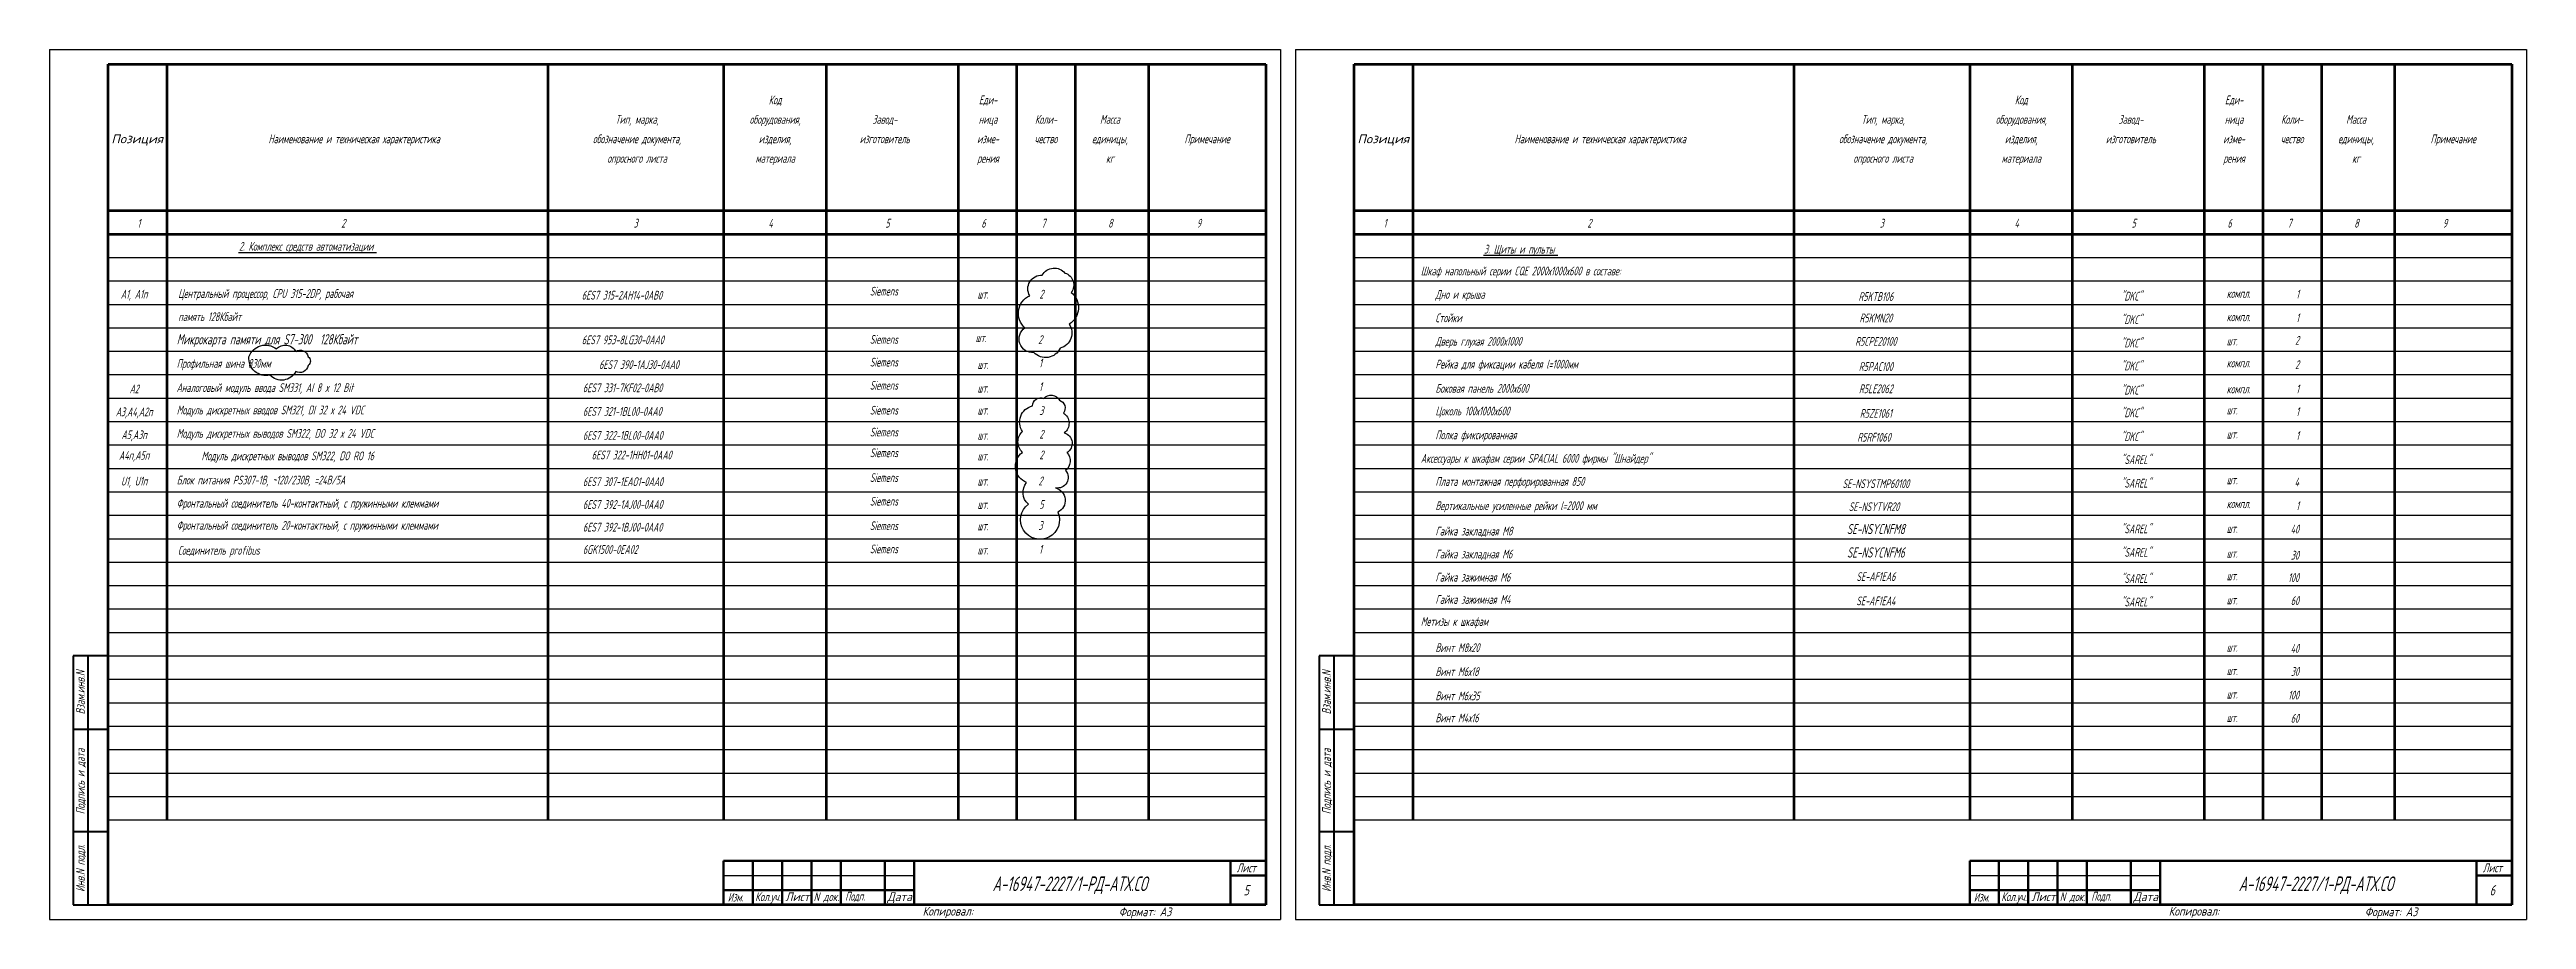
# Model space of a CAD drawing. Header units: millimetres. Extents: x -338 to 6826, y -8218 to 3153.
# Drawn here: x 3764 to 4609, y 2462 to 2759 of the extents above; entities that cross this region are included whole.
import ezdxf
from ezdxf.enums import TextEntityAlignment as Align

# ---------------------------------------------------------------- set-up
doc = ezdxf.new("R2010")
doc.units = ezdxf.units.MM
doc.layers.get('Defpoints').update_dxf_attribs({"color": 251})
for name, color, linetype, lineweight in [('Обводка', 6, 'Continuous', 25), ('Рамка тонкая', 5, 'Continuous', 25), ('Текст_КИП', 2, 'Continuous', 25)]:
    doc.layers.add(name, color=color, linetype=linetype, lineweight=lineweight)
doc.layers.add('Текст.', color=51, linetype='Continuous')
doc.styles.add('eskd.shx', font='eskd.shx', dxfattribs={"width": 0.8})
doc.styles.add('Simplex', font='simplex.shx', dxfattribs={"width": 0.7, "oblique": 15})

msp = doc.modelspace()

# ---------------------------------------------------------------- texts
at = {"color": 2, "style": 'Simplex', "oblique": 15, "width": 0.7}
for s, p in [('Взам.инв.N', (3775.78, 2539.48)), ('Взам.инв.N', (4201, 2539.48)), ('Подпись и дата', (3775.78, 2509.12)), ('Подпись и дата', (4201, 2509.12)), ('Инв.N подл.', (3775.78, 2479.48)), ('Инв.N подл.', (4201, 2479.48))]:
    msp.add_text(s, height=3, rotation=90, dxfattribs=at).set_placement(p, align=Align.CENTER)
at = {"layer": 'Текст.', "style": 'Simplex', "oblique": 15, "width": 0.6}
msp.add_text('6ES7 390-1AJ30-0AA0', height=3, dxfattribs=at).set_placement((3978.51, 2649.91), align=Align.RIGHT)
at = {"layer": 'Текст_КИП', "style": 'Simplex', "oblique": 15, "width": 0.6}
for s, p in [('Код', (4011.37, 2740.28)), ('Еди-', (4083.99, 2740.28)), ('Код', (4436.59, 2740.28)), ('Еди-', (4509.2, 2740.28)), ('Тип, марка,', (3964.24, 2733.63)), ('оборудования,', (4011.37, 2733.63)), ('Завод-', (4048.77, 2733.63)), ('ница', (4083.99, 2733.63)), ('Коли-', (4103.77, 2733.63)), ('Масса', (4125.6, 2733.63)), ('Тип, марка,', (4389.46, 2733.63)), ('оборудования,', (4436.59, 2733.63)), ('Завод-', (4473.99, 2733.63)), ('ница', (4509.2, 2733.63)), ('Коли-', (4528.99, 2733.63)), ('Масса', (4550.82, 2733.63)), ('Наименование и техническая характеристика', (3867.71, 2726.98)), ('обозначение документа,', (3964.24, 2726.98)), ('опросного листа', (3964.24, 2720.33)), ('материала', (4011.37, 2720.33)), ('изделия,', (4011.37, 2726.98)), ('изготовитель', (4048.77, 2726.98)), ('рения', (4083.99, 2720.33)), ('изме-', (4083.99, 2726.98)), ('чество', (4103.77, 2726.98)), ('единицы,', (4125.6, 2726.98)), ('кг', (4125.6, 2720.33)), ('Примечание', (4158.77, 2726.98)), ('Наименование и техническая характеристика', (4292.93, 2726.98)), ('обозначение документа,', (4389.46, 2726.98)), ('опросного листа', (4389.46, 2720.33)), ('материала', (4436.59, 2720.33)), ('изделия,', (4436.59, 2726.98)), ('изготовитель', (4473.99, 2726.98)), ('рения', (4509.2, 2720.33)), ('изме-', (4509.2, 2726.98)), ('чество', (4528.99, 2726.98)), ('единицы,', (4550.82, 2726.98)), ('кг', (4550.82, 2720.33)), ('Примечание', (4583.99, 2726.98))]:
    msp.add_text(s, height=3, dxfattribs=at).set_placement(p, align=Align.CENTER)
at = {"layer": 'Текст_КИП', "style": 'Simplex', "oblique": 15}
for s, width, p, p2 in [('Позиция', 0.960052, (3784.86, 2726.98), (3802.55, 2726.98)), ('Позиция', 0.960052, (4210.07, 2726.98), (4227.77, 2726.98)), ('Кол.уч.', 0.603486, (4004.54, 2468.25), (4013.25, 2468.25)), ('Лист', 0.686041, (4014.83, 2468.25), (4023.07, 2468.25)), ('N док.', 0.628372, (4024.49, 2468.25), (4033.2, 2468.25)), ('Дата', 0.652619, (4049.66, 2468.25), (4058.05, 2468.25)), ('Кол.уч.', 0.603486, (4429.76, 2468.25), (4438.47, 2468.25)), ('Лист', 0.686041, (4440.05, 2468.25), (4448.28, 2468.25)), ('N док.', 0.628372, (4449.71, 2468.25), (4458.42, 2468.25)), ('Дата', 0.652619, (4474.88, 2468.25), (4483.27, 2468.25))]:
    msp.add_text(s, height=3, dxfattribs=dict(at, width=width)).set_placement(p, p2, align=Align.FIT)
at = {"layer": 'Текст_КИП', "style": 'Simplex', "oblique": 15, "width": 0.6}
for s, height, p in [('1', 3, (3793.75, 2698.18)), ('2', 3, (3863.31, 2698.18)), ('3', 3, (3963.08, 2698.18)), ('4', 3, (4009.04, 2698.18)), ('5', 3, (4049.01, 2698.18)), ('6', 3, (4081.74, 2698.18)), ('7', 3, (4102.2, 2698.18)), ('8', 3, (4125, 2698.18)), ('9', 3, (4155.21, 2698.18)), ('1', 3, (4218.97, 2698.18)), ('2', 3, (4288.53, 2698.18)), ('3', 3, (4388.3, 2698.18)), ('4', 3, (4434.26, 2698.18)), ('5', 3, (4474.23, 2698.18)), ('6', 3, (4506.96, 2698.18)), ('7', 3, (4527.42, 2698.18)), ('8', 3, (4550.21, 2698.18)), ('9', 3, (4580.43, 2698.18)), ('%%U3. Щиты и пульты ', 3, (4253.26, 2689.32)), ('Метизы к шкафам', 3, (4231.68, 2562.21)), ('А-16947-2227/1-РД-АТХ.СО', 5, (4085.54, 2471.67)), ('А-16947-2227/1-РД-АТХ.СО', 5, (4510.76, 2471.67)), ('Изм.', 3, (3995.2, 2468.09)), ('Подп.', 3, (4035.26, 2468.41)), ('Изм.', 3, (4420.42, 2468.09)), ('Подп.', 3, (4460.48, 2468.41))]:
    msp.add_text(s, height=height, dxfattribs=at).set_placement(p)
at = {"layer": 'Текст_КИП', "lineweight": -3, "style": 'Simplex', "oblique": 15}
for s, height, width, p in [('%%U2. Комплекс средств автоматизации ', 3, 0.6, (3828.41, 2690.28)), ('Лист', 3, 0.7, (4168.85, 2478.1)), ('Лист', 3, 0.7, (4594.07, 2478.1)), ('5', 3.5, 0.7, (4171.21, 2470.21)), ('6', 3.5, 0.7, (4596.43, 2470.21))]:
    msp.add_text(s, height=height, dxfattribs=dict(at, width=width)).set_placement(p)
at = {"layer": 'Текст_КИП', "color": 3, "lineweight": -3, "style": 'Simplex', "oblique": 15, "width": 0.6}
for s, p in [('Шкаф напольный серии CQE 2000х1000х600 в составе:', (4231.68, 2681.87)), ('Дно и крыша', (4236.68, 2673.87)), ('компл.', (4506.68, 2674.18)), ('Стойки', (4236.68, 2665.87)), ('компл.', (4506.68, 2666.21)), ('Дверь глухая 2000х1000', (4236.68, 2657.87)), ('шт.', (4506.68, 2657.96)), ('Рейка для фиксации кабеля l=1000мм', (4236.68, 2650.06)), ('компл.', (4506.68, 2650.47)), ('Боковая панель 2000х600', (4236.68, 2641.78)), ('компл.', (4506.68, 2641.59)), ('Цоколь 100х1000х600', (4236.68, 2634.06)), ('Полка фиксированная', (4236.68, 2625.92)), ('шт.', (4506.68, 2634.4)), ('Аксессуары к шкафам серии SPACIAL 6000 фирмы "Шнайдер"', (4231.68, 2617.9)), ('Плата монтажная перфорированная 850', (4236.68, 2610.02)), ('шт.', (4506.68, 2610.56)), ('Вертикальные усиленные рейки l=2000 мм', (4236.68, 2601.74)), ('компл.', (4506.68, 2602.39)), ('Гайка закладная М8', (4236.68, 2593.06)), ('шт.', (4506.68, 2593.94)), ('Гайка закладная М6', (4236.68, 2585.22)), ('шт.', (4506.68, 2585.47)), ('Гайка зажимная М6', (4236.68, 2577.33)), ('шт.', (4506.68, 2577.78)), ('Гайка зажимная М4', (4236.68, 2569.74)), ('шт.', (4506.68, 2569.57))]:
    msp.add_text(s, height=3, dxfattribs=at).set_placement(p)
at = {"layer": 'Текст_КИП', "color": 3, "oblique": 15}
for s, height, style, width, p in [('А1, А1п', 3, 'Simplex', 0.6, (3792.62, 2673.96)), ('Siеmens', 3, 'Simplex', 0.6, (4048.49, 2674.98)), ('Siеmens', 3, 'Simplex', 0.6, (4048.49, 2658.52)), ('2', 3, 'Simplex', 0.6, (4101.83, 2658.45)), ('Siеmens', 3, 'Simplex', 0.6, (4048.49, 2650.75)), ('Siеmens', 3, 'Simplex', 0.6, (4048.49, 2642.84)), ('1', 3, 'Simplex', 0.6, (4101.91, 2650.45)), ('А2', 3, 'Simplex', 0.6, (3792.62, 2641.61)), ('Siеmens', 3, 'Simplex', 0.6, (4048.49, 2634.35)), ('3', 3, 'Simplex', 0.6, (4102.21, 2634.21)), ('1', 3, 'Simplex', 0.6, (4101.91, 2642.37)), ('А3,А4,А2п', 3, 'Simplex', 0.6, (3792.62, 2633.77)), ('А5,А3п', 3, 'Simplex', 0.6, (3792.62, 2625.96)), ('Siеmens', 3, 'Simplex', 0.6, (4048.49, 2626.87)), ('2', 3, 'Simplex', 0.6, (4102.21, 2626.14)), ('"DKC"', 3, 'Simplex', 0.6, (4474.19, 2625.3)), ('А4п,А5п', 3, 'Simplex', 0.6, (3792.62, 2618.93)), ('Модуль дискретных выводов SM322, DO RO 16  ', 3, 'Simplex', 0.6, (3846.3, 2618.75)), ('6ES7 322-1НН01-0АА0  ', 3, 'Simplex', 0.6, (3963.66, 2619.05)), ('Siеmens', 3, 'Simplex', 0.6, (4048.49, 2619.8)), ('2', 3, 'Simplex', 0.6, (4102.21, 2619.08)), ('R5RF1060 ', 3, 'Simplex', 0.6, (4386.96, 2625.11)), ('U1, U1п', 3, 'Simplex', 0.6, (3792.62, 2610.12)), ('Siеmens', 3, 'Simplex', 0.6, (4048.49, 2611.33)), ('2', 3, 'Simplex', 0.6, (4101.91, 2610.2)), ('SE-NSYSTMP60100', 3, 'Simplex', 0.6, (4386.96, 2609.26)), ('Siеmens', 3, 'Simplex', 0.6, (4048.49, 2603.27)), ('5', 3, 'Simplex', 0.6, (4102.21, 2602.18)), ('SE-NSYTVR20 ', 3, 'Simplex', 0.6, (4386.96, 2601.4)), ('Siеmens', 3, 'Simplex', 0.6, (4048.49, 2594.91)), ('3', 3, 'Simplex', 0.6, (4101.91, 2594.99)), ('SE-NSYCNFM8', 3.5, 'eskd.shx', 0.8, (4386.96, 2593.53)), ('"SAREL"', 3, 'Simplex', 0.6, (4475.74, 2593.81)), ('Siеmens', 3, 'Simplex', 0.6, (4048.49, 2586.99)), ('1', 3, 'Simplex', 0.6, (4101.91, 2586.86)), ('SE-NSYCNFM6', 3.5, 'eskd.shx', 0.8, (4386.96, 2585.53)), ('"SAREL"', 3, 'Simplex', 0.6, (4475.74, 2585.81)), ('SE-AF1EA6', 3, 'Simplex', 0.6, (4386.96, 2577.53)), ('"SAREL"', 3, 'Simplex', 0.6, (4475.74, 2576.86)), ('SE-AF1EA4', 3, 'Simplex', 0.6, (4386.96, 2569.24)), ('"SAREL"', 3, 'Simplex', 0.6, (4475.74, 2568.86))]:
    msp.add_text(s, height=height, dxfattribs=dict(at, style=style, width=width)).set_placement(p, align=Align.CENTER)
for s, height, style, width, p in [('Центральный процессор, CPU 315-2DP, рабочая', 3, 'Simplex', 0.6, (3807.67, 2674.18)), ('6ES7 315-2AН14-0AB0', 3, 'Simplex', 0.6, (3945.38, 2673.6)), ('шт.   ', 3, 'Simplex', 0.6, (4080.41, 2673.94)), ('2', 3, 'Simplex', 0.6, (4101.56, 2673.97)), ('память 128Кбайт', 3, 'Simplex', 0.6, (3807.67, 2666.28)), ('Микрокарта памяти для S7-300  128Кбайт', 3.5, 'eskd.shx', 0.8, (3807.16, 2658.31)), ('6ES7 953-8LG30-0AA0', 3, 'Simplex', 0.6, (3945.38, 2658.36)), ('шт.', 3, 'Simplex', 0.6, (4079.76, 2659.09)), ('Профильная шина 830мм', 3, 'Simplex', 0.6, (3807.16, 2650.31)), ('шт.', 3, 'Simplex', 0.6, (4080.41, 2649.91)), ('Аналоговый модуль ввода SM331, AI 8 x 12 Bit', 3, 'Simplex', 0.6, (3807.08, 2642.05)), ('Модуль дискретных вводов SM321, DI 32 х 24 VDC', 3, 'Simplex', 0.6, (3807.16, 2634.42)), ('6ES7 331-7KF02-0АВ0', 3, 'Simplex', 0.6, (3945.76, 2641.99)), ('шт.', 3, 'Simplex', 0.6, (4080.41, 2641.86)), ('Модуль дискретных выводов SM322, DO 32 х 24 VDC', 3, 'Simplex', 0.6, (3807.16, 2626.42)), ('6ES7 321-1BL00-0АА0', 3, 'Simplex', 0.6, (3945.76, 2633.92)), ('6ES7 322-1BL00-0АА0', 3, 'Simplex', 0.6, (3945.76, 2625.74)), ('шт.', 3, 'Simplex', 0.6, (4080.41, 2634.34)), ('шт.', 3, 'Simplex', 0.6, (4080.41, 2625.75)), ('шт.', 3, 'Simplex', 0.6, (4080.41, 2618.69)), ('шт.', 3, 'Simplex', 0.6, (4506.68, 2626.17)), ('Блок питания PS307-1B, ~120/230В, =24В/5А', 3, 'Simplex', 0.6, (3807.16, 2610.49)), ('6ES7 307-1EAO1-0АA0', 3, 'Simplex', 0.6, (3945.76, 2609.95)), ('шт.', 3, 'Simplex', 0.6, (4080.41, 2610.12)), ('Фронтальный соединитель 40-контактный, с пружинными клеммами  ', 3, 'Simplex', 0.6, (3807.16, 2602.58)), ('6ES7 392-1AJ00-0AA0', 3, 'Simplex', 0.6, (3945.76, 2602.16)), ('шт.', 3, 'Simplex', 0.6, (4080.41, 2602.16)), ('Фронтальный соединитель 20-контактный, с пружинными клеммами  ', 3, 'Simplex', 0.6, (3807.16, 2595.05)), ('6ES7 392-1BJ00-0AA0', 3, 'Simplex', 0.6, (3945.76, 2594.41)), ('шт.', 3, 'Simplex', 0.6, (4080.41, 2594.85)), ('Соединитель profibus', 3, 'Simplex', 0.6, (3807.58, 2586.51)), ('6GK1500-0EA02', 3, 'Simplex', 0.6, (3945.76, 2586.8)), ('шт.', 3, 'Simplex', 0.6, (4080.41, 2586.6)), ('Винт М8х20', 3, 'Simplex', 0.6, (4236.68, 2553.27)), ('шт.', 3, 'Simplex', 0.6, (4506.68, 2553.39)), ('Винт М6х18', 3, 'Simplex', 0.6, (4236.68, 2545.11)), ('шт.', 3, 'Simplex', 0.6, (4506.68, 2545.39)), ('Винт М6х35', 3, 'Simplex', 0.6, (4236.68, 2536.81)), ('шт.', 3, 'Simplex', 0.6, (4506.68, 2537.39)), ('Винт М4х16', 3, 'Simplex', 0.6, (4236.68, 2529.3)), ('шт.', 3, 'Simplex', 0.6, (4506.68, 2529.39)), ('Копировал:', 3, 'Simplex', 0.8, (4061.7, 2463.3)), ('Формат: А3', 3, 'Simplex', 0.8, (4128.63, 2463.1)), ('Копировал:', 3, 'Simplex', 0.8, (4486.92, 2463.3)), ('Формат: А3', 3, 'Simplex', 0.8, (4553.85, 2463.1))]:
    msp.add_text(s, height=height, dxfattribs=dict(at, style=style, width=width)).set_placement(p)
at = {"layer": 'Текст_КИП', "color": 3, "lineweight": -3, "style": 'Simplex', "oblique": 15, "width": 0.6}
for s, p in [('R5KTB106', (4386.96, 2673.15)), ('"DKC"', (4474.19, 2673.26)), ('R5KMN20', (4386.96, 2665.82)), ('"DKC"', (4474.19, 2665.26)), ('R5CPE20100', (4386.96, 2657.82)), ('"DKC"', (4474.19, 2657.26)), ('R5РАС100', (4386.96, 2649.25)), ('"DKC"', (4474.19, 2649.44)), ('R5LE2062', (4386.96, 2641.65)), ('"DKC"', (4474.19, 2641.17)), ('R5ZE1061', (4386.96, 2633.25)), ('"DKC"', (4474.19, 2633.44)), ('"SAREL"', (4475.74, 2617.46)), ('"SAREL"', (4475.74, 2609.41))]:
    msp.add_text(s, height=3, dxfattribs=at).set_placement(p, align=Align.CENTER)
for s, p in [('1', (4531.37, 2674.01)), ('1', (4531.37, 2665.93)), ('2', (4531.37, 2658.18)), ('2', (4531.37, 2649.87)), ('1', (4531.37, 2641.59)), ('1', (4531.37, 2633.87)), ('4', (4531.37, 2609.87)), ('1', (4531.37, 2601.75)), ('40', (4531.37, 2593.75)), ('30', (4531.37, 2584.83)), ('100', (4531.37, 2577.2)), ('60', (4531.37, 2569.35))]:
    msp.add_text(s, height=3, dxfattribs=at).set_placement(p, align=Align.RIGHT)
at = {"layer": 'Текст_КИП', "color": 3, "style": 'Simplex', "oblique": 15, "width": 0.6}
for s, p in [('1', (4531.37, 2625.72)), ('40', (4531.37, 2553.01)), ('30', (4531.37, 2545.15)), ('100', (4531.37, 2537.08)), ('60', (4531.37, 2529.15))]:
    msp.add_text(s, height=3, dxfattribs=at).set_placement(p, align=Align.RIGHT)

# ---------------------------------------------------------------- linework, layer by layer
at = {"lineweight": 60}
for p, q in [((3783.77, 2466.98), (3783.77, 2753.98)), ((3783.77, 2753.98), (4178.77, 2753.98)), ((3803.77, 2753.98), (3803.77, 2495.98)), ((3933.77, 2753.98), (3933.77, 2495.98)), ((3993.77, 2753.98), (3993.77, 2495.98)), ((4028.77, 2753.98), (4028.77, 2495.98)), ((4073.77, 2753.98), (4073.77, 2495.98)), ((4093.77, 2753.98), (4093.77, 2495.98)), ((4113.77, 2753.98), (4113.77, 2495.98)), ((4138.77, 2753.98), (4138.77, 2495.98)), ((4178.77, 2753.98), (4178.77, 2466.98)), ((4208.99, 2466.98), (4208.99, 2753.98)), ((4208.99, 2753.98), (4603.99, 2753.98)), ((4228.99, 2753.98), (4228.99, 2495.98)), ((4358.99, 2753.98), (4358.99, 2495.98)), ((4418.99, 2753.98), (4418.99, 2495.98)), ((4453.99, 2753.98), (4453.99, 2495.98)), ((4498.99, 2753.98), (4498.99, 2495.98)), ((4518.99, 2753.98), (4518.99, 2495.98)), ((4538.99, 2753.98), (4538.99, 2495.98)), ((4563.99, 2753.98), (4563.99, 2495.98)), ((4603.99, 2753.98), (4603.99, 2466.98)), ((3783.77, 2703.98), (4178.77, 2703.98)), ((4208.99, 2703.98), (4603.99, 2703.98)), ((3783.77, 2695.98), (4178.77, 2695.98)), ((4208.99, 2695.98), (4603.99, 2695.98)), ((4178.77, 2466.98), (3783.77, 2466.98)), ((4603.99, 2466.98), (4208.99, 2466.98))]:
    msp.add_line(p, q, dxfattribs=at)
at = {"color": 7, "lineweight": 40}
for p, q in [((3771.78, 2551.98), (3771.78, 2466.98)), ((3783.78, 2551.98), (3771.78, 2551.98)), ((3776.78, 2551.98), (3776.78, 2466.98)), ((4197, 2551.98), (4197, 2466.98)), ((4209, 2551.98), (4197, 2551.98)), ((4202, 2551.98), (4202, 2466.98)), ((3771.78, 2526.98), (3783.78, 2526.98)), ((4197, 2526.98), (4209, 2526.98)), ((3771.78, 2491.98), (3783.78, 2491.98)), ((4197, 2491.98), (4209, 2491.98)), ((3771.78, 2466.98), (3783.78, 2466.98)), ((4197, 2466.98), (4209, 2466.98))]:
    msp.add_line(p, q, dxfattribs=at)
at = {"lineweight": 50}
for p, q in [((4178.77, 2481.98), (3993.77, 2481.98)), ((3993.77, 2481.98), (3993.77, 2466.98)), ((4003.77, 2466.98), (4003.77, 2481.98)), ((4013.77, 2466.98), (4013.77, 2481.98)), ((4023.77, 2466.98), (4023.77, 2481.98)), ((4033.77, 2466.98), (4033.77, 2481.98)), ((4048.77, 2466.98), (4048.77, 2481.98)), ((4058.77, 2466.98), (4058.77, 2481.98)), ((4166.77, 2466.98), (4166.77, 2481.98)), ((4166.77, 2476.98), (4178.77, 2476.98)), ((4603.99, 2481.98), (4418.99, 2481.98)), ((4418.99, 2481.98), (4418.99, 2466.98)), ((4428.99, 2466.98), (4428.99, 2481.98)), ((4438.99, 2466.98), (4438.99, 2481.98)), ((4448.99, 2466.98), (4448.99, 2481.98)), ((4458.99, 2466.98), (4458.99, 2481.98)), ((4473.99, 2466.98), (4473.99, 2481.98)), ((4483.99, 2466.98), (4483.99, 2481.98)), ((4591.99, 2466.98), (4591.99, 2481.98)), ((4591.99, 2476.98), (4603.99, 2476.98)), ((3993.77, 2471.98), (4058.77, 2471.98)), ((4418.99, 2471.98), (4483.99, 2471.98))]:
    msp.add_line(p, q, dxfattribs=at)
at = {"lineweight": -3}
for p, q in [((3993.77, 2476.98), (4058.77, 2476.98)), ((4418.99, 2476.98), (4483.99, 2476.98))]:
    msp.add_line(p, q, dxfattribs=at)
at = {"layer": 'Defpoints', "color": 1}
for points in [[(4098.27, 2674.9, -0.598647), (4102.51, 2681.96, -0.520567), (4110.28, 2682.67, -0.520567), (4112.4, 2676.08, -0.520567), (4111.69, 2665.26, -0.520567), (4108.63, 2657.02, -0.539338), (4099.65, 2655.58, -0.780972), (4096.63, 2663.98, -0.552678)], [(4099.15, 2637.3, -0.520567), (4103.08, 2639.86, -0.520567), (4108.37, 2639.26, -0.520567), (4109.73, 2634.88, -0.520567), (4110.03, 2628.08, -0.651972), (4110.94, 2621.36, -0.426062), (4110.49, 2615.25, -0.717968), (4107.01, 2609.35, -0.688849), (4107.87, 2601.02, -2.057699), (4097.77, 2603.76, -0.411649), (4097.2, 2611.14, -0.588185), (4095.75, 2621.45, -0.423871), (4095.75, 2628.58, -0.520567)]]:
    msp.add_lwpolyline(points, format="xyb", close=True, dxfattribs=at)
at = {"layer": 'Defpoints', "color": 1, "lineweight": 30}
msp.add_lwpolyline([(3831.82, 2654.09, -0.520567), (3841.18, 2656.75, -0.520567), (3847.78, 2655.92, -0.520567), (3852.01, 2654.09, -0.520567), (3852.01, 2651.15, -0.520567), (3847.78, 2649.04, -0.520567), (3838.98, 2647.85, -0.520567)], format="xyb", close=True, dxfattribs=at)
at = {"layer": 'Обводка', "color": 155}
for p, q in [((3783.77, 2687.98), (4178.77, 2687.98)), ((4208.99, 2687.98), (4603.99, 2687.98)), ((3783.77, 2679.98), (4178.77, 2679.98)), ((4208.99, 2679.98), (4603.99, 2679.98)), ((3783.77, 2671.98), (4178.77, 2671.98)), ((4208.99, 2671.98), (4603.99, 2671.98)), ((3783.77, 2663.98), (4178.77, 2663.98)), ((4208.99, 2663.98), (4603.99, 2663.98)), ((3783.77, 2655.98), (4178.77, 2655.98)), ((4208.99, 2655.98), (4603.99, 2655.98)), ((3783.77, 2647.98), (4178.77, 2647.98)), ((4208.99, 2647.98), (4603.99, 2647.98)), ((3783.77, 2639.98), (4178.77, 2639.98)), ((4208.99, 2639.98), (4603.99, 2639.98)), ((3783.77, 2631.98), (4178.77, 2631.98)), ((4208.99, 2631.98), (4603.99, 2631.98)), ((3783.77, 2623.98), (4178.77, 2623.98)), ((4208.99, 2623.98), (4603.99, 2623.98)), ((3783.77, 2615.98), (4178.77, 2615.98)), ((4208.99, 2615.98), (4603.99, 2615.98)), ((3783.77, 2607.98), (4178.77, 2607.98)), ((4208.99, 2607.98), (4603.99, 2607.98)), ((3783.77, 2599.98), (4178.77, 2599.98)), ((4208.99, 2599.98), (4603.99, 2599.98)), ((3783.77, 2591.98), (4178.77, 2591.98)), ((4208.99, 2591.98), (4603.99, 2591.98)), ((3783.77, 2583.98), (4178.77, 2583.98)), ((4208.99, 2583.98), (4603.99, 2583.98)), ((3783.77, 2575.98), (4178.77, 2575.98)), ((4208.99, 2575.98), (4603.99, 2575.98)), ((3783.77, 2567.98), (4178.77, 2567.98)), ((4208.99, 2567.98), (4603.99, 2567.98)), ((3783.77, 2559.98), (4178.77, 2559.98)), ((4208.99, 2559.98), (4603.99, 2559.98)), ((3783.77, 2551.98), (4178.77, 2551.98)), ((4208.99, 2551.98), (4603.99, 2551.98)), ((3783.77, 2543.98), (4178.77, 2543.98)), ((3783.77, 2535.98), (4178.77, 2535.98)), ((4208.99, 2543.98), (4603.99, 2543.98)), ((4208.99, 2535.98), (4603.99, 2535.98)), ((3783.77, 2527.98), (4178.77, 2527.98)), ((4208.99, 2527.98), (4603.99, 2527.98)), ((3783.77, 2519.98), (4178.77, 2519.98)), ((4208.99, 2519.98), (4603.99, 2519.98)), ((3783.77, 2511.98), (4178.77, 2511.98)), ((4208.99, 2511.98), (4603.99, 2511.98)), ((3783.77, 2503.98), (4178.77, 2503.98)), ((4208.99, 2503.98), (4603.99, 2503.98)), ((3783.77, 2495.98), (4178.77, 2495.98)), ((3783.77, 2495.98), (4178.77, 2495.98)), ((4208.99, 2495.98), (4603.99, 2495.98)), ((4208.99, 2495.98), (4603.99, 2495.98))]:
    msp.add_line(p, q, dxfattribs=at)
at = {"layer": 'Рамка тонкая'}
for p, q in [((3763.77, 2758.98), (4183.77, 2758.98)), ((3763.77, 2758.98), (3763.77, 2462.01)), ((4183.77, 2758.98), (4183.77, 2461.98)), ((4188.99, 2758.98), (4608.99, 2758.98)), ((4188.99, 2758.98), (4188.99, 2462.01)), ((4608.99, 2758.98), (4608.99, 2461.98)), ((3763.77, 2462.01), (4183.77, 2461.98)), ((4188.99, 2462.01), (4608.99, 2461.98))]:
    msp.add_line(p, q, dxfattribs=at)

msp.set_redraw_order([(e.dxf.handle, doc.entitydb.next_handle()) for e in msp.query("TEXT MTEXT ATTDEF DIMENSION ARC_DIMENSION")])  # texts and dimensions are drawn at this point

doc.saveas('drawing.dxf')
